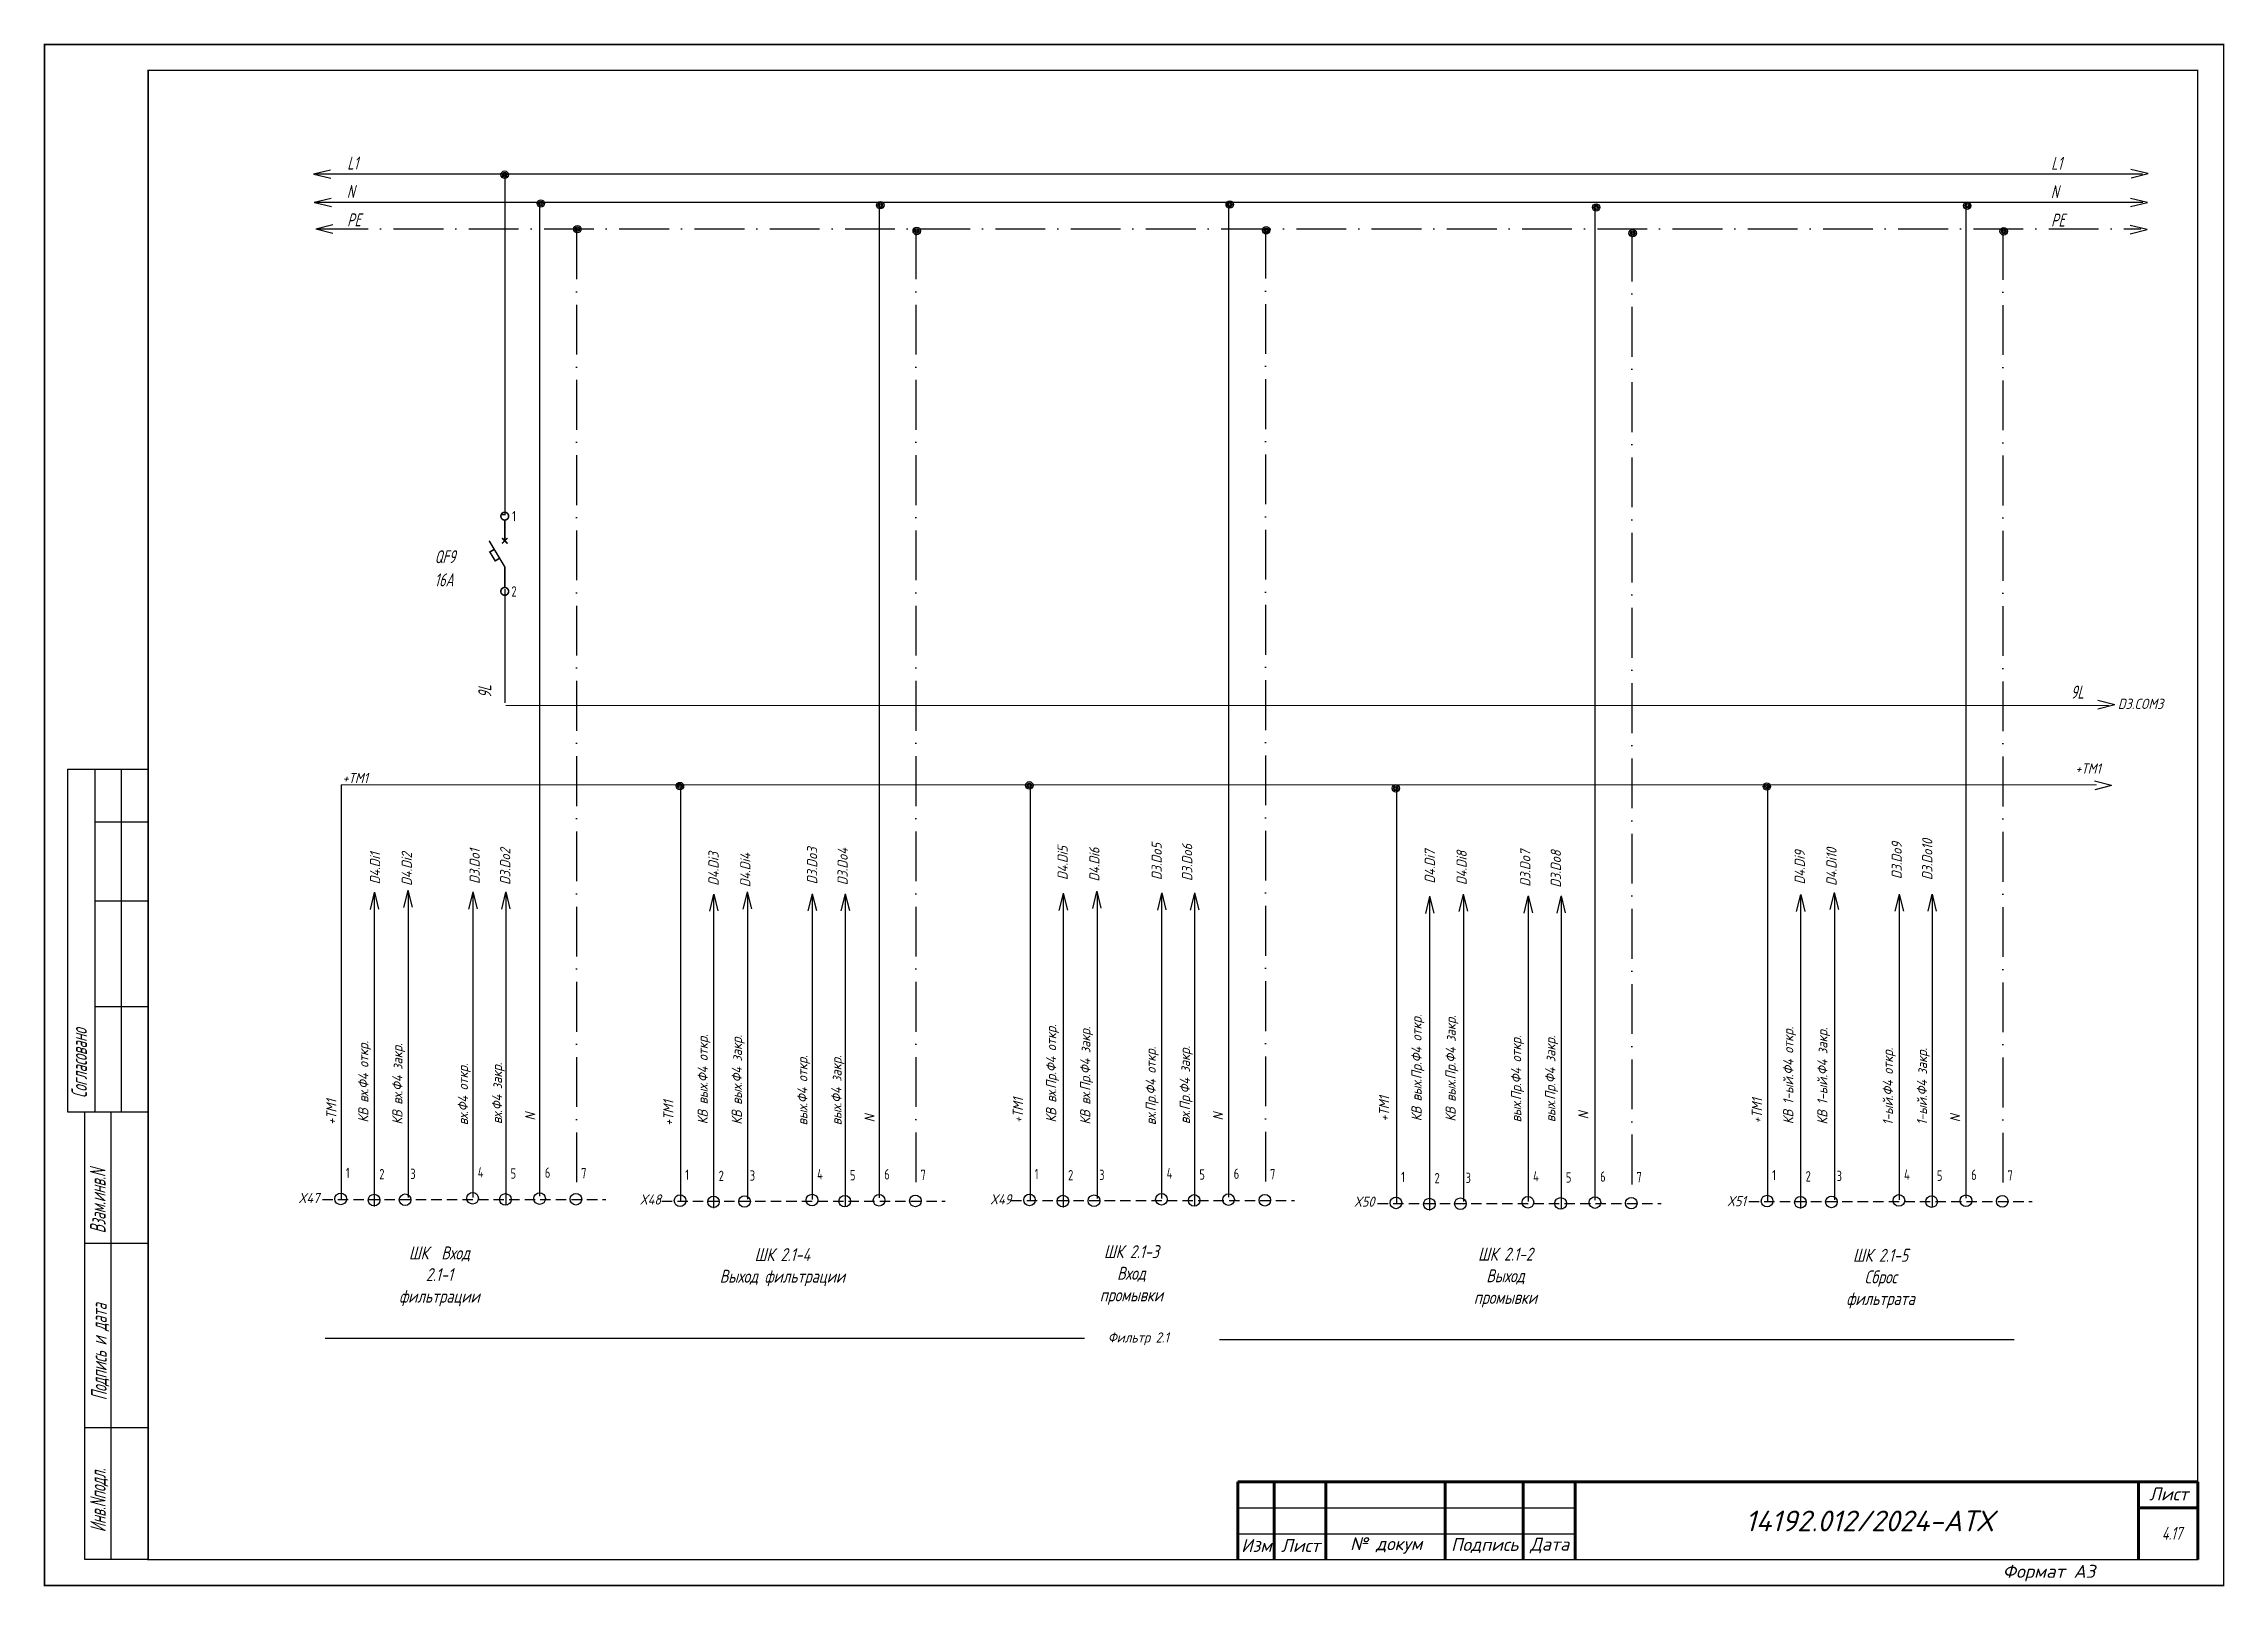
# Model space of a CAD drawing. Header units: millimetres. Extents: x 125 to 10524, y 7125 to 13164.
# Drawn here: x 10103.5 to 10523.8, y 9977.8 to 10275.1 of the extents above; entities that cross this region are included whole.
import ezdxf
from ezdxf.enums import TextEntityAlignment as Align

# ---------------------------------------------------------------- set-up
doc = ezdxf.new("R2010")
doc.units = ezdxf.units.MM
doc.header["$LTSCALE"] = 4
for name, pattern in [('ACAD_ISO10W100', [18, 12, -3, 0, -3]), ('DASHED', [0.75, 0.5, -0.25]), ('SolidLine', [0])]:
    doc.linetypes.add(name, pattern=pattern)
for name, color, linetype in [("Contact's", 104, 'Continuous'), ('LOC', 8, 'Continuous'), ('RED_2.5mm^2', 1, 'Continuous'), ('SYMS', 7, 'Continuous'), ('Вспомогательная', 1, 'Continuous'), ('Текст', 2, 'Continuous')]:
    doc.layers.add(name, color=color, linetype=linetype)
for name, color, linetype, lineweight in [('RAMKA', 7, 'Continuous', 25), ('SHTAMP', 7, 'SolidLine', 25), ('Основеая', 5, 'Continuous', 60), ('СХЕМА', 7, 'Continuous', 25)]:
    doc.layers.add(name, color=color, linetype=linetype, lineweight=lineweight)
doc.styles.add('COTES', font='cs_gost2304.shx', dxfattribs={"width": 0.75, "oblique": 15})
doc.styles.add('ISOCPEUR', font='isocpeui.ttf')
doc.styles.add('ISOCPEUR25.10.00', font='isocpeur.ttf', dxfattribs={"height": 2.5})
doc.styles.add('Simplex00.10.00', font='simplex.shx')
doc.styles.add('Simplex25.085.00', font='simplex.shx', dxfattribs={"width": 0.85, "oblique": 15, "height": 2.5})
doc.styles.add('Simplex25.085.15', font='', dxfattribs={"width": 0.85, "oblique": 15, "height": 2.5})
doc.styles.add('WD', font='romans.shx')
doc.styles.add('ГОСТ', font='isocpeur.ttf', dxfattribs={"oblique": 15})
doc.styles.add('Стиль мой-1', font='', dxfattribs={"width": 0.85, "oblique": 15, "height": 2.5})
doc.styles.get('Simplex25.085.15').set_extended_font_data('GOST type A')
doc.styles.get('Стиль мой-1').set_extended_font_data('GOST type A')

msp = doc.modelspace()

# ---------------------------------------------------------------- texts
at = {"style": 'Simplex25.085.15', "oblique": 15}
for s, height, width, p in [('L1', 2.5, 0.85, (10162.07, 10250.84)), ('L1', 2.5, 0.85, (10490.47, 10250.8)), ('N', 2.5, 0.85, (10161.99, 10245.36)), ('N', 2.5, 0.85, (10490.4, 10245.32)), ('PE', 2.5, 0.85, (10162.05, 10239.89)), ('PE', 2.5, 0.85, (10490.45, 10239.85)), ('QF9', 2.5, 0.85, (10178.91, 10174.98)), ('16А', 2.5, 0.85, (10178.91, 10170.52)), ('9L', 2.5, 0.85, (10494.25, 10148.89)), ('D3.COM3', 1.961, 1.083459, (10503.32, 10146.9)), ('+ТМ1', 1.961, 1.083459, (10161.15, 10132.61)), ('+ТМ1', 1.961, 1.083459, (10495.12, 10134.43)), ('X47', 1.961, 1.083459, (10152.65, 10051.67)), ('X48', 1.961, 1.083459, (10218.43, 10051.38)), ('X49', 1.961, 1.083459, (10285.96, 10051.41)), ('X50', 1.961, 1.083459, (10356.08, 10050.97)), ('X51', 1.961, 1.083459, (10427.99, 10051.07)), ('Фильтр 2.1', 1.961, 1.083459, (10308.66, 10024.8))]:
    msp.add_text(s, height=height, dxfattribs=dict(at, width=width)).set_placement(p)
for s, height, width, p in [('9L', 2.5, 0.85, (10189.82, 10149.02)), ('КВ вых.Пр.Ф4 откр.', 1.9613, 1.083459, (10369.13, 10067.44)), ('КВ вых.Пр.Ф4 закр.', 1.9613, 1.083459, (10375.7, 10067.37)), ('КВ вых.Ф4 откр.', 1.9613, 1.083459, (10231.56, 10066.85)), ('КВ вых.Ф4 закр.', 1.9613, 1.083459, (10238.13, 10066.78)), ('КВ вх.Пр.Ф4 откр.', 1.9613, 1.083459, (10298.71, 10067.19)), ('КВ вх.Пр.Ф4 закр.', 1.9613, 1.083459, (10305.28, 10066.8)), ('вых.Пр.Ф4 откр.', 1.9613, 1.083459, (10388.33, 10067.23)), ('вых.Пр.Ф4 закр.', 1.9613, 1.083459, (10394.9, 10067.27)), ('КВ 1-ый.Ф4 откр.', 1.9613, 1.083459, (10440.77, 10066.87)), ('КВ 1-ый.Ф4 закр.', 1.9613, 1.083459, (10447.34, 10066.8)), ('КВ вх.Ф4 откр.', 1.9613, 1.083459, (10166.14, 10067.18)), ('КВ вх.Ф4 закр.', 1.9613, 1.083459, (10172.71, 10066.79)), ('вых.Ф4 откр.', 1.9613, 1.083459, (10250.76, 10066.64)), ('вых.Ф4 закр.', 1.9613, 1.083459, (10257.33, 10066.68)), ('вх.Пр.Ф4 откр.', 1.9613, 1.083459, (10317.91, 10066.69)), ('вх.Пр.Ф4 закр.', 1.9613, 1.083459, (10324.48, 10066.91)), ('1-ый.Ф4 откр.', 1.9613, 1.083459, (10459.97, 10066.67)), ('1-ый.Ф4 закр.', 1.9613, 1.083459, (10466.54, 10066.7)), ('вх.Ф4 откр.', 1.9613, 1.083459, (10185.34, 10066.68)), ('вх.Ф4 закр.', 1.9613, 1.083459, (10191.91, 10066.9)), ('+ТМ1', 1.961, 1.083459, (10160, 10066.73)), ('+ТМ1', 1.961, 1.083459, (10224.95, 10066.53)), ('+ТМ1', 1.961, 1.083459, (10292.31, 10067.05)), ('+ТМ1', 1.961, 1.083459, (10362.88, 10067.36)), ('+ТМ1', 1.961, 1.083459, (10434.74, 10066.95)), ('N', 1.96, 1.083459, (10198.31, 10067.57)), ('N', 1.96, 1.083459, (10263.72, 10067.23)), ('N', 1.96, 1.083459, (10330.88, 10067.58)), ('N', 1.96, 1.083459, (10401.29, 10067.82)), ('N', 1.96, 1.083459, (10472.94, 10067.25))]:
    msp.add_text(s, height=height, rotation=90, dxfattribs=dict(at, width=width)).set_placement(p)
at = {"color": 3, "style": 'Simplex25.085.15', "oblique": 15, "width": 1.083459}
for s, p in [('D4.Di5', (10300.92, 10113.93)), ('D3.Do5', (10319.04, 10113.92)), ('D3.Do6', (10324.92, 10113.73)), ('D3.Do9', (10461.67, 10114.1)), ('D3.Do10', (10467.56, 10113.91)), ('D4.Di1', (10168.41, 10113.1)), ('D4.Di2', (10174.52, 10112.8)), ('D3.Do1', (10187.6, 10113.17)), ('D3.Do2', (10193.49, 10112.98)), ('D4.Di3', (10233.64, 10112.82)), ('D4.Di4', (10239.76, 10112.53)), ('D3.Do3', (10252.64, 10113.11)), ('D3.Do4', (10258.52, 10112.92)), ('D4.Di6', (10307.04, 10113.63)), ('D4.Di7', (10371.7, 10113.26)), ('D4.Di8', (10377.82, 10112.96)), ('D3.Do7', (10390.09, 10112.64)), ('D3.Do8', (10395.98, 10112.45)), ('D4.Di9', (10442.99, 10113.09)), ('D4.Di10', (10449.11, 10112.8))]:
    msp.add_text(s, height=1.961, rotation=90, dxfattribs=at).set_placement(p)
at = {"color": 7, "lineweight": 25, "insert": (10511.79, 9989.28), "char_height": 2.5, "attachment_point": 1, "style": 'Стиль мой-1'}
msp.add_mtext_dynamic_manual_height_columns('4.17', width=5.3031, gutter_width=12.5, heights=[0], dxfattribs=at)
at = {"layer": 'SHTAMP', "color": 0, "style": 'ISOCPEUR'}
msp.add_text('14192.012/2024-АТХ', height=4, dxfattribs=at).set_placement((10455.38, 9988.42), align=Align.CENTER)
at = {"layer": 'SYMS', "linetype": 'Continuous', "char_height": 2.5, "attachment_point": 2}
for s, insert, width in [('{\\Fsimplex|c204;\\Q15;\\W0.75;\\C0;ШК  Вход 2.1-1 фильтрации}', (10179.82, 10043.31), 16.2192), ('{\\Fsimplex|c204;\\Q15;\\W0.75;\\C0;ШК 2.1-4\\PВыход фильтрации}', (10245.92, 10042.99), 27.2347), ('{\\Fsimplex|c204;\\Q15;\\W0.75;\\C0;ШК 2.1-3\\PВход промывки}', (10313.19, 10043.56), 16.2192), ('{\\Fsimplex|c204;\\Q15;\\W0.75;\\C0;ШК 2.1-2 Выход промывки}', (10385.28, 10043.08), 16.2192), ('{\\Fsimplex|c204;\\Q15;\\W0.75;\\C0;ШК 2.1-5\\PСброс фильтрата}', (10457.58, 10042.86), 16.2192)]:
    msp.add_mtext(s, dxfattribs=dict(at, insert=insert, width=width))

# ---------------------------------------------------------------- blocks, each defined once
blk = doc.blocks.new('Формат А3')
at = {"color": 0, "linetype": 'Continuous', "const_width": 0.3}
for points in [[(-420, 297), (0, 297), (0, 0), (-420, 0)], [(-400, 5), (-400, 292), (-5, 292), (-5, 5)]]:
    blk.add_lwpolyline(points, close=True, dxfattribs=at)
at = {"color": 0, "linetype": 'Continuous', "style": 'Simplex00.10.00', "oblique": 15}
blk.add_text('Формат А3', height=2.5, dxfattribs=at).set_placement((-33.67, 2.75), align=Align.MIDDLE_CENTER)
blk = doc.blocks.new('A$C73A268AF')
at = {"lineweight": 30}
for p, q in [((4.57, 157.46), (20.05, 157.46)), ((4.57, 157.46), (4.57, 91.46)), ((9.89, 157.46), (9.89, 91.46)), ((14.97, 157.46), (14.97, 91.46)), ((9.89, 147.31), (20.05, 147.31)), ((9.89, 132.08), (20.05, 132.08)), ((9.89, 111.77), (20.05, 111.77)), ((4.57, 91.46), (20.05, 91.46)), ((7.96, 5.15), (7.96, 91.46)), ((13.04, 5.15), (13.04, 91.46)), ((20.15, 66.08), (7.96, 66.08)), ((20.15, 30.54), (7.96, 30.54))]:
    blk.add_line(p, q, dxfattribs=at)
blk.add_lwpolyline([(20.15, 5.15), (7.96, 5.15)], dxfattribs=at)
at = {"layer": 'Вспомогательная', "color": 7}
for p, q in [((230.15, 15.15), (295.15, 15.15)), ((230.15, 10.15), (295.15, 10.15)), ((230.15, 5.15), (295.15, 5.15))]:
    blk.add_line(p, q, dxfattribs=at)
at = {"layer": 'Основеая', "color": 7}
for p, q in [((230.15, 20.15), (230.15, 5.15)), ((415.15, 20.15), (230.15, 20.15)), ((237.15, 20.15), (237.15, 5.15)), ((247.15, 20.15), (247.15, 5.15)), ((270.15, 20.15), (270.15, 5.15)), ((285.15, 20.15), (285.15, 5.15)), ((295.15, 20.15), (295.15, 5.15)), ((403.72, 20.15), (403.72, 5.15)), ((415.15, 20.15), (415.15, 5.15)), ((403.72, 15.15), (415.15, 15.15))]:
    blk.add_line(p, q, dxfattribs=at)
blk.add_blockref('Формат А3', (420.15, 0.15))
at = {"layer": 'RAMKA', "style": 'COTES', "oblique": 15, "width": 0.75}
for s, p in [('Согласовано', (8.35, 94.1)), ('Взам.инв.N', (11.94, 68.02)), ('Подпись и дата', (12.17, 35.86)), ('Инв.Nподл.', (11.97, 10.43))]:
    blk.add_text(s, height=3, rotation=90, dxfattribs=at).set_placement(p)
at = {"layer": 'Текст', "color": 7, "char_height": 2.5, "style": 'ГОСТ'}
for s, insert, width, attachment_point in [('{\\fISOCPEUR|b0|i0|c204|p34;Лист}', (413.32, 17.81), 11.4585, 6), ('{\\fISOCPEUR|b0|i0|c204|p34;Изм}', (233.75, 7.88), 7, 5), ('{\\fISOCPEUR|b0|i0|c204|p34;Лист}', (242.25, 7.88), 10, 5), ('{\\fISOCPEUR|b0|i0|c204|p34;№ докум}', (258.75, 7.88), 23, 5), ('{\\fISOCPEUR|b0|i0|c204|p34;Подпись}', (277.75, 7.88), 15, 5), ('{\\fISOCPEUR|b0|i0|c204|p34;Дата}', (290.25, 7.88), 10, 5)]:
    blk.add_mtext(s, dxfattribs=dict(at, insert=insert, width=width, attachment_point=attachment_point))
blk = doc.blocks.new('WDDOT')
for radius in [0.72, 0.449, 0.223]:
    blk.add_circle((0, 0), radius)
blk = doc.blocks.new('VT0W02')
blk.add_circle((0, 0), 0.0699)
at = {"style": 'WD'}
for tag, p, width in [('INST', (0.062, 0.42), 0.7), ('LOC', (0.062, 0.25), 0.7), ('DESC1', (0.053, -0.385), 0.8)]:
    blk.add_attdef(tag, p, '', height=0.125, dxfattribs=dict(at, width=width))
at = {"style": 'WD', "flags": 1}
for tag, p, height in [('X4TERM01', (-0.07, 0), 0.0125), ('X4TERMDESC01', (-0.055, -0.023), 0.025), ('X2TERMDESC01', (-0.006, 0.029), 0.025), ('STRIPSEQ', (0, 0), 0.00125), ('X2TERM01', (0, 0.07), 0.0125), ('X1TERMDESC01', (0.039, -0.003), 0.025), ('X1TERM01', (0.07, 0), 0.0125), ('LINKTERM', (0, -0.002), 0.00125), ('X8TERM01', (0, -0.07), 0.0125), ('X8TERMDESC01', (0, -0.054), 0.025)]:
    blk.add_attdef(tag, p, '', height=height, dxfattribs=at)
at = {"linetype": 'Continuous', "style": 'WD'}
for tag, p, height, width, flags in [('WIRENO', (0.062, 0.094), 0.125, 0.8, 8), ('TAGSTRIP', (0.053, -0.229), 0.125, 0.9, 8), ('DESC2', (0.053, -0.541), 0.125, 0.8, 8), ('CAT', (0.213, -0.406), 0.109, 0.8, 1), ('DESC3', (0.053, -0.698), 0.125, 0.8, 8)]:
    blk.add_attdef(tag, p, '', height=height, dxfattribs=dict(at, width=width, flags=flags))
at = {"linetype": 'Continuous', "style": 'WD', "width": 0.8, "flags": 1}
blk.add_attdef('MFG', text='', height=0.109, dxfattribs=at).set_placement((0.088, -0.406), align=Align.RIGHT)
at = {"style": 'WD', "width": 0.7, "flags": 1}
blk.add_attdef('ASSYCODE', (0.062, -0.281), '', height=0.01, dxfattribs=at)
blk = doc.blocks.new('QF - выкл. автоматич. (1пол.)')
at = {"color": 0, "linetype": 'Continuous', "lineweight": -2, "const_width": 0.3}
for points in [[(-0.75, -0.75, -1), (0.75, -0.75, -1)], [(-0.75, -15.25, -1), (0.75, -15.25, -1)]]:
    blk.add_lwpolyline(points, format="xyb", close=True, dxfattribs=at)
for points in [[(0, -5.5), (0, -1.5)], [(0, -14.5), (0, -10.5), (-3, -5.5)], [(-2.01, -7.14), (-2.87, -7.66), (-1.84, -9.37), (-0.99, -8.86)], [(-0.53, -6.03), (0.53, -4.97)], [(0.53, -6.03), (-0.53, -4.97)]]:
    blk.add_lwpolyline(points, dxfattribs=at)
at = {"color": 0, "linetype": 'Continuous', "lineweight": -2, "style": 'Simplex25.085.00', "oblique": 10, "width": 0.8, "flags": 4}
blk.add_attdef('ЭЛЕМЕНТ', text='', height=2.5, dxfattribs=at).set_placement((2.26, -8), align=Align.MIDDLE_LEFT)
at = {"color": 0, "linetype": 'Continuous', "lineweight": 9, "style": 'ISOCPEUR25.10.00', "oblique": 10, "width": 0.85, "flags": 5}
blk.add_attdef('ТИП', text='', height=2.5, dxfattribs=at).set_placement((2.26, -8), align=Align.MIDDLE_LEFT)
at = {"layer": "Contact's", "linetype": 'Continuous', "lineweight": 9, "style": 'Simplex00.10.00', "width": 0.7, "flags": 8}
for tag, p in [('#(1)', (1.8, -0.75)), ('#(2)', (1.8, -15.25))]:
    blk.add_attdef(tag, text='', height=2, dxfattribs=at).set_placement(p, align=Align.MIDDLE)

# ---------------------------------------------------------------- linework, layer by layer
at = {"linetype": 'DASHED'}
for p, q in [((10157.27, 10052.38), (10211.88, 10052.38)), ((10222.69, 10052.05), (10277.29, 10052.05)), ((10290.04, 10052.18), (10344.64, 10052.18)), ((10360.66, 10051.62), (10415.27, 10051.62)), ((10432.17, 10051.97), (10486.78, 10051.97))]:
    msp.add_line(p, q, dxfattribs=at)
at = {"color": 7, "ltscale": 0.2}
for p, q in [((10304.19, 10025.56), (10157.79, 10025.56)), ((10330.15, 10025.38), (10483.33, 10025.38))]:
    msp.add_line(p, q, dxfattribs=at)
at = {"layer": 'RED_2.5mm^2', "linetype": 'Continuous', "ltscale": 0.2}
for p, q in [((10156.1, 10250.02), (10508.08, 10250.02)), ((10192.43, 10250.18), (10192.43, 10184.26)), ((10155.7, 10244.54), (10508.13, 10244.54)), ((10199.15, 10244.46), (10199.15, 10053.03)), ((10264.56, 10244.46), (10264.56, 10052.69)), ((10331.91, 10244.6), (10331.91, 10052.83)), ((10402.54, 10244.03), (10402.54, 10052.26)), ((10474.05, 10244.38), (10474.05, 10052.61)), ((10191.65, 10184.35), (10192.43, 10184.35)), ((10192.47, 10169.98), (10192.47, 10148.08)), ((10160.91, 10132.27), (10160.91, 10052.44)), ((10226.32, 10131.72), (10226.32, 10052.1)), ((10293.67, 10132.19), (10293.67, 10052.24)), ((10364.3, 10131.79), (10364.3, 10051.67)), ((10435.81, 10132), (10435.81, 10052.02)), ((10167.26, 10111.26), (10167.26, 10051.02)), ((10173.8, 10111.41), (10173.8, 10052.74)), ((10186.26, 10111.52), (10186.26, 10052.73)), ((10192.61, 10111.55), (10192.61, 10051.31)), ((10232.67, 10110.92), (10232.67, 10050.68)), ((10239.22, 10111.07), (10239.22, 10052.4)), ((10251.67, 10111.18), (10251.67, 10052.39)), ((10258.02, 10111.21), (10258.02, 10050.97)), ((10300.02, 10111.06), (10300.02, 10050.82)), ((10306.57, 10111.21), (10306.57, 10052.54)), ((10319.02, 10111.32), (10319.02, 10052.53)), ((10325.37, 10111.35), (10325.37, 10051.11)), ((10370.65, 10110.49), (10370.65, 10050.26)), ((10377.19, 10110.64), (10377.19, 10051.97)), ((10389.65, 10110.75), (10389.65, 10051.96)), ((10396, 10110.78), (10396, 10050.54)), ((10442.16, 10110.84), (10442.16, 10050.61)), ((10448.7, 10110.99), (10448.7, 10052.32)), ((10461.16, 10111.1), (10461.16, 10052.31)), ((10467.51, 10111.13), (10467.51, 10050.9))]:
    msp.add_line(p, q, dxfattribs=at)
at = {"layer": 'RED_2.5mm^2', "linetype": 'ACAD_ISO10W100', "ltscale": 0.2}
for p, q in [((10156.5, 10239.39), (10507.73, 10239.39)), ((10206.27, 10239.29), (10206.27, 10054.02)), ((10271.68, 10239.29), (10271.68, 10053.69)), ((10339.03, 10239.43), (10339.03, 10053.82)), ((10409.66, 10238.86), (10409.66, 10053.26)), ((10481.17, 10239.21), (10481.17, 10053.61))]:
    msp.add_line(p, q, dxfattribs=at)
at = {"layer": 'SYMS', "linetype": 'Continuous', "ltscale": 0.2}
for p, q in [((10155.59, 10249.99), (10158.86, 10250.81)), ((10155.63, 10249.96), (10158.89, 10249.16)), ((10509.11, 10250.05), (10505.85, 10250.85)), ((10509.15, 10250.02), (10505.88, 10249.21)), ((10155.71, 10244.54), (10158.98, 10245.35)), ((10155.74, 10244.51), (10159.01, 10243.71)), ((10509, 10244.48), (10505.73, 10245.28)), ((10509.04, 10244.45), (10505.77, 10243.64)), ((10155.99, 10239.44), (10159.26, 10240.25)), ((10156.03, 10239.4), (10159.3, 10238.6)), ((10508.95, 10239.26), (10505.68, 10240.06)), ((10508.98, 10239.23), (10505.71, 10238.42)), ((10502.72, 10147.71), (10499.45, 10148.51)), ((10502.75, 10147.68), (10499.48, 10146.87)), ((10502.08, 10132.15), (10498.81, 10132.95)), ((10502.12, 10132.12), (10498.85, 10131.3)), ((10167.26, 10111.53), (10166.46, 10108.26)), ((10167.29, 10111.56), (10168.1, 10108.29)), ((10173.72, 10111.92), (10172.92, 10108.66)), ((10173.75, 10111.96), (10174.56, 10108.69)), ((10186.24, 10111.6), (10185.44, 10108.33)), ((10186.27, 10111.63), (10187.09, 10108.36)), ((10192.59, 10111.6), (10191.79, 10108.33)), ((10192.62, 10111.63), (10193.43, 10108.36)), ((10232.67, 10111.19), (10231.87, 10107.92)), ((10232.7, 10111.23), (10233.51, 10107.96)), ((10239.13, 10111.59), (10238.33, 10108.32)), ((10239.16, 10111.63), (10239.97, 10108.35)), ((10251.65, 10111.26), (10250.85, 10107.99)), ((10251.69, 10111.3), (10252.5, 10108.03)), ((10258, 10111.26), (10257.2, 10107.99)), ((10258.03, 10111.3), (10258.84, 10108.03)), ((10300.02, 10111.33), (10299.22, 10108.06)), ((10300.05, 10111.37), (10300.86, 10108.09)), ((10306.48, 10111.72), (10305.68, 10108.46)), ((10306.51, 10111.76), (10307.32, 10108.49)), ((10319, 10111.4), (10318.2, 10108.13)), ((10319.04, 10111.43), (10319.85, 10108.16)), ((10325.35, 10111.4), (10324.55, 10108.13)), ((10325.38, 10111.43), (10326.19, 10108.16)), ((10370.65, 10110.76), (10369.85, 10107.49)), ((10370.68, 10110.8), (10371.49, 10107.53)), ((10377.11, 10111.16), (10376.31, 10107.89)), ((10377.14, 10111.2), (10377.95, 10107.92)), ((10389.63, 10110.83), (10388.83, 10107.56)), ((10389.67, 10110.87), (10390.48, 10107.6)), ((10395.98, 10110.83), (10395.18, 10107.56)), ((10396.01, 10110.87), (10396.82, 10107.6)), ((10442.15, 10111.11), (10441.35, 10107.84)), ((10442.19, 10111.15), (10443, 10107.88)), ((10448.61, 10111.51), (10447.81, 10108.24)), ((10448.65, 10111.55), (10449.46, 10108.27)), ((10461.14, 10111.18), (10460.34, 10107.91)), ((10461.17, 10111.22), (10461.98, 10107.95)), ((10467.48, 10111.18), (10466.68, 10107.91)), ((10467.52, 10111.22), (10468.33, 10107.95))]:
    msp.add_line(p, q, dxfattribs=at)
at = {"layer": 'СХЕМА', "color": 1, "linetype": 'Continuous', "lineweight": 20, "ltscale": 30}
for p, q in [((10501.58, 10147.53), (10192.65, 10147.53)), ((10499.18, 10132.27), (10160.89, 10132.27))]:
    msp.add_line(p, q, dxfattribs=at)

# ---------------------------------------------------------------- block references
at = {"ltscale": 1.2}
msp.add_blockref('A$C73A268AF', (10103.55, 9977.81), dxfattribs=at)
ref = msp.add_blockref('QF - выкл. автоматич. (1пол.)', (10192.42, 10184.8))
ref.add_attrib('#(1)', '1', dxfattribs={"layer": "Contact's", "linetype": 'Continuous', "lineweight": 9, "height": 2, "style": 'Simplex00.10.00', "width": 0.7}).set_placement((10194.22, 10184.05), align=Align.MIDDLE)
ref.add_attrib('#(2)', '2', dxfattribs={"layer": "Contact's", "linetype": 'Continuous', "lineweight": 9, "height": 2, "style": 'Simplex00.10.00', "width": 0.7}).set_placement((10194.22, 10169.55), align=Align.MIDDLE)
at = {"layer": 'SYMS', "linetype": 'Continuous', "ltscale": 0.2}
for p in [(10192.41, 10249.85), (10199.38, 10244.3), (10264.8, 10243.97), (10332.15, 10244.1), (10402.77, 10243.54), (10474.28, 10243.89), (10206.42, 10239.35), (10271.83, 10239.01), (10339.18, 10239.15), (10409.81, 10238.58), (10481.32, 10238.94), (10226.18, 10132.03), (10293.53, 10132.17), (10364.16, 10131.6), (10435.67, 10131.95)]:
    msp.add_blockref('WDDOT', p, dxfattribs=at)
ref = msp.add_blockref('VT0W02', (10160.8, 10052.48), dxfattribs=dict(at, xscale=16, yscale=16, zscale=16))
ref.add_attrib('LOC', '1', (10161.8, 10056.48), dxfattribs={"layer": 'LOC', "height": 2, "style": 'WD', "width": 0.7})
ref = msp.add_blockref('VT0W02', (10167.24, 10052.25), dxfattribs=dict(at, xscale=16, yscale=16, zscale=16))
ref.add_attrib('LOC', '2', (10168.24, 10056.25), dxfattribs={"layer": 'LOC', "height": 2, "style": 'WD', "width": 0.7})
ref = msp.add_blockref('VT0W02', (10173.22, 10052.31), dxfattribs=dict(at, xscale=16, yscale=16, zscale=16))
ref.add_attrib('LOC', '3', (10174.22, 10056.31), dxfattribs={"layer": 'LOC', "height": 2, "style": 'WD', "width": 0.7})
ref = msp.add_blockref('VT0W02', (10186.23, 10052.6), dxfattribs=dict(at, xscale=16, yscale=16, zscale=16))
ref.add_attrib('LOC', '4', (10187.23, 10056.6), dxfattribs={"layer": 'LOC', "height": 2, "style": 'WD', "width": 0.7})
ref = msp.add_blockref('VT0W02', (10192.54, 10052.38), dxfattribs=dict(at, xscale=16, yscale=16, zscale=16))
ref.add_attrib('LOC', '5', (10193.54, 10056.38), dxfattribs={"layer": 'LOC', "height": 2, "style": 'WD', "width": 0.7})
ref = msp.add_blockref('VT0W02', (10199.15, 10052.54), dxfattribs=dict(at, xscale=16, yscale=16, zscale=16))
ref.add_attrib('LOC', '6', (10200.15, 10056.54), dxfattribs={"layer": 'LOC', "height": 2, "style": 'WD', "width": 0.7})
ref = msp.add_blockref('VT0W02', (10206.15, 10052.42), dxfattribs=dict(at, xscale=16, yscale=16, zscale=16))
ref.add_attrib('LOC', '7', (10207.15, 10056.42), dxfattribs={"layer": 'LOC', "height": 2, "style": 'WD', "width": 0.7})
ref = msp.add_blockref('VT0W02', (10226.21, 10052.14), dxfattribs=dict(at, xscale=16, yscale=16, zscale=16))
ref.add_attrib('LOC', '1', (10227.21, 10056.14), dxfattribs={"layer": 'LOC', "height": 2, "style": 'WD', "width": 0.7})
ref = msp.add_blockref('VT0W02', (10232.65, 10051.91), dxfattribs=dict(at, xscale=16, yscale=16, zscale=16))
ref.add_attrib('LOC', '2', (10233.65, 10055.91), dxfattribs={"layer": 'LOC', "height": 2, "style": 'WD', "width": 0.7})
ref = msp.add_blockref('VT0W02', (10238.64, 10051.98), dxfattribs=dict(at, xscale=16, yscale=16, zscale=16))
ref.add_attrib('LOC', '3', (10239.64, 10055.98), dxfattribs={"layer": 'LOC', "height": 2, "style": 'WD', "width": 0.7})
ref = msp.add_blockref('VT0W02', (10251.64, 10052.26), dxfattribs=dict(at, xscale=16, yscale=16, zscale=16))
ref.add_attrib('LOC', '4', (10252.64, 10056.26), dxfattribs={"layer": 'LOC', "height": 2, "style": 'WD', "width": 0.7})
ref = msp.add_blockref('VT0W02', (10257.95, 10052.04), dxfattribs=dict(at, xscale=16, yscale=16, zscale=16))
ref.add_attrib('LOC', '5', (10258.95, 10056.04), dxfattribs={"layer": 'LOC', "height": 2, "style": 'WD', "width": 0.7})
ref = msp.add_blockref('VT0W02', (10264.57, 10052.21), dxfattribs=dict(at, xscale=16, yscale=16, zscale=16))
ref.add_attrib('LOC', '6', (10265.57, 10056.21), dxfattribs={"layer": 'LOC', "height": 2, "style": 'WD', "width": 0.7})
ref = msp.add_blockref('VT0W02', (10271.56, 10052.09), dxfattribs=dict(at, xscale=16, yscale=16, zscale=16))
ref.add_attrib('LOC', '7', (10272.56, 10056.09), dxfattribs={"layer": 'LOC', "height": 2, "style": 'WD', "width": 0.7})
ref = msp.add_blockref('VT0W02', (10293.56, 10052.28), dxfattribs=dict(at, xscale=16, yscale=16, zscale=16))
ref.add_attrib('LOC', '1', (10294.56, 10056.28), dxfattribs={"layer": 'LOC', "height": 2, "style": 'WD', "width": 0.7})
ref = msp.add_blockref('VT0W02', (10300, 10052.05), dxfattribs=dict(at, xscale=16, yscale=16, zscale=16))
ref.add_attrib('LOC', '2', (10301, 10056.05), dxfattribs={"layer": 'LOC', "height": 2, "style": 'WD', "width": 0.7})
ref = msp.add_blockref('VT0W02', (10305.99, 10052.12), dxfattribs=dict(at, xscale=16, yscale=16, zscale=16))
ref.add_attrib('LOC', '3', (10306.99, 10056.12), dxfattribs={"layer": 'LOC', "height": 2, "style": 'WD', "width": 0.7})
ref = msp.add_blockref('VT0W02', (10318.99, 10052.4), dxfattribs=dict(at, xscale=16, yscale=16, zscale=16))
ref.add_attrib('LOC', '4', (10319.99, 10056.4), dxfattribs={"layer": 'LOC', "height": 2, "style": 'WD', "width": 0.7})
ref = msp.add_blockref('VT0W02', (10325.3, 10052.18), dxfattribs=dict(at, xscale=16, yscale=16, zscale=16))
ref.add_attrib('LOC', '5', (10326.3, 10056.18), dxfattribs={"layer": 'LOC', "height": 2, "style": 'WD', "width": 0.7})
ref = msp.add_blockref('VT0W02', (10331.92, 10052.34), dxfattribs=dict(at, xscale=16, yscale=16, zscale=16))
ref.add_attrib('LOC', '6', (10332.92, 10056.34), dxfattribs={"layer": 'LOC', "height": 2, "style": 'WD', "width": 0.7})
ref = msp.add_blockref('VT0W02', (10338.91, 10052.22), dxfattribs=dict(at, xscale=16, yscale=16, zscale=16))
ref.add_attrib('LOC', '7', (10339.91, 10056.22), dxfattribs={"layer": 'LOC', "height": 2, "style": 'WD', "width": 0.7})
ref = msp.add_blockref('VT0W02', (10389.62, 10051.83), dxfattribs=dict(at, xscale=16, yscale=16, zscale=16))
ref.add_attrib('LOC', '4', (10390.62, 10055.83), dxfattribs={"layer": 'LOC', "height": 2, "style": 'WD', "width": 0.7})
ref = msp.add_blockref('VT0W02', (10435.7, 10052.06), dxfattribs=dict(at, xscale=16, yscale=16, zscale=16))
ref.add_attrib('LOC', '1', (10436.7, 10056.06), dxfattribs={"layer": 'LOC', "height": 2, "style": 'WD', "width": 0.7})
ref = msp.add_blockref('VT0W02', (10442.14, 10051.83), dxfattribs=dict(at, xscale=16, yscale=16, zscale=16))
ref.add_attrib('LOC', '2', (10443.14, 10055.83), dxfattribs={"layer": 'LOC', "height": 2, "style": 'WD', "width": 0.7})
ref = msp.add_blockref('VT0W02', (10448.12, 10051.9), dxfattribs=dict(at, xscale=16, yscale=16, zscale=16))
ref.add_attrib('LOC', '3', (10449.12, 10055.9), dxfattribs={"layer": 'LOC', "height": 2, "style": 'WD', "width": 0.7})
ref = msp.add_blockref('VT0W02', (10461.12, 10052.18), dxfattribs=dict(at, xscale=16, yscale=16, zscale=16))
ref.add_attrib('LOC', '4', (10462.12, 10056.18), dxfattribs={"layer": 'LOC', "height": 2, "style": 'WD', "width": 0.7})
ref = msp.add_blockref('VT0W02', (10467.43, 10051.96), dxfattribs=dict(at, xscale=16, yscale=16, zscale=16))
ref.add_attrib('LOC', '5', (10468.43, 10055.96), dxfattribs={"layer": 'LOC', "height": 2, "style": 'WD', "width": 0.7})
ref = msp.add_blockref('VT0W02', (10474.05, 10052.13), dxfattribs=dict(at, xscale=16, yscale=16, zscale=16))
ref.add_attrib('LOC', '6', (10475.05, 10056.13), dxfattribs={"layer": 'LOC', "height": 2, "style": 'WD', "width": 0.7})
ref = msp.add_blockref('VT0W02', (10481.05, 10052.01), dxfattribs=dict(at, xscale=16, yscale=16, zscale=16))
ref.add_attrib('LOC', '7', (10482.05, 10056.01), dxfattribs={"layer": 'LOC', "height": 2, "style": 'WD', "width": 0.7})
ref = msp.add_blockref('VT0W02', (10364.19, 10051.71), dxfattribs=dict(at, xscale=16, yscale=16, zscale=16))
ref.add_attrib('LOC', '1', (10365.19, 10055.71), dxfattribs={"layer": 'LOC', "height": 2, "style": 'WD', "width": 0.7})
ref = msp.add_blockref('VT0W02', (10370.63, 10051.48), dxfattribs=dict(at, xscale=16, yscale=16, zscale=16))
ref.add_attrib('LOC', '2', (10371.63, 10055.48), dxfattribs={"layer": 'LOC', "height": 2, "style": 'WD', "width": 0.7})
ref = msp.add_blockref('VT0W02', (10376.61, 10051.55), dxfattribs=dict(at, xscale=16, yscale=16, zscale=16))
ref.add_attrib('LOC', '3', (10377.61, 10055.55), dxfattribs={"layer": 'LOC', "height": 2, "style": 'WD', "width": 0.7})
ref = msp.add_blockref('VT0W02', (10395.93, 10051.61), dxfattribs=dict(at, xscale=16, yscale=16, zscale=16))
ref.add_attrib('LOC', '5', (10396.93, 10055.61), dxfattribs={"layer": 'LOC', "height": 2, "style": 'WD', "width": 0.7})
ref = msp.add_blockref('VT0W02', (10402.54, 10051.78), dxfattribs=dict(at, xscale=16, yscale=16, zscale=16))
ref.add_attrib('LOC', '6', (10403.54, 10055.78), dxfattribs={"layer": 'LOC', "height": 2, "style": 'WD', "width": 0.7})
ref = msp.add_blockref('VT0W02', (10409.54, 10051.66), dxfattribs=dict(at, xscale=16, yscale=16, zscale=16))
ref.add_attrib('LOC', '7', (10410.54, 10055.66), dxfattribs={"layer": 'LOC', "height": 2, "style": 'WD', "width": 0.7})

msp.set_redraw_order([(e.dxf.handle, doc.entitydb.next_handle()) for e in msp.query("TEXT MTEXT ATTDEF DIMENSION ARC_DIMENSION")])  # texts and dimensions are drawn at this point

doc.saveas('drawing.dxf')
